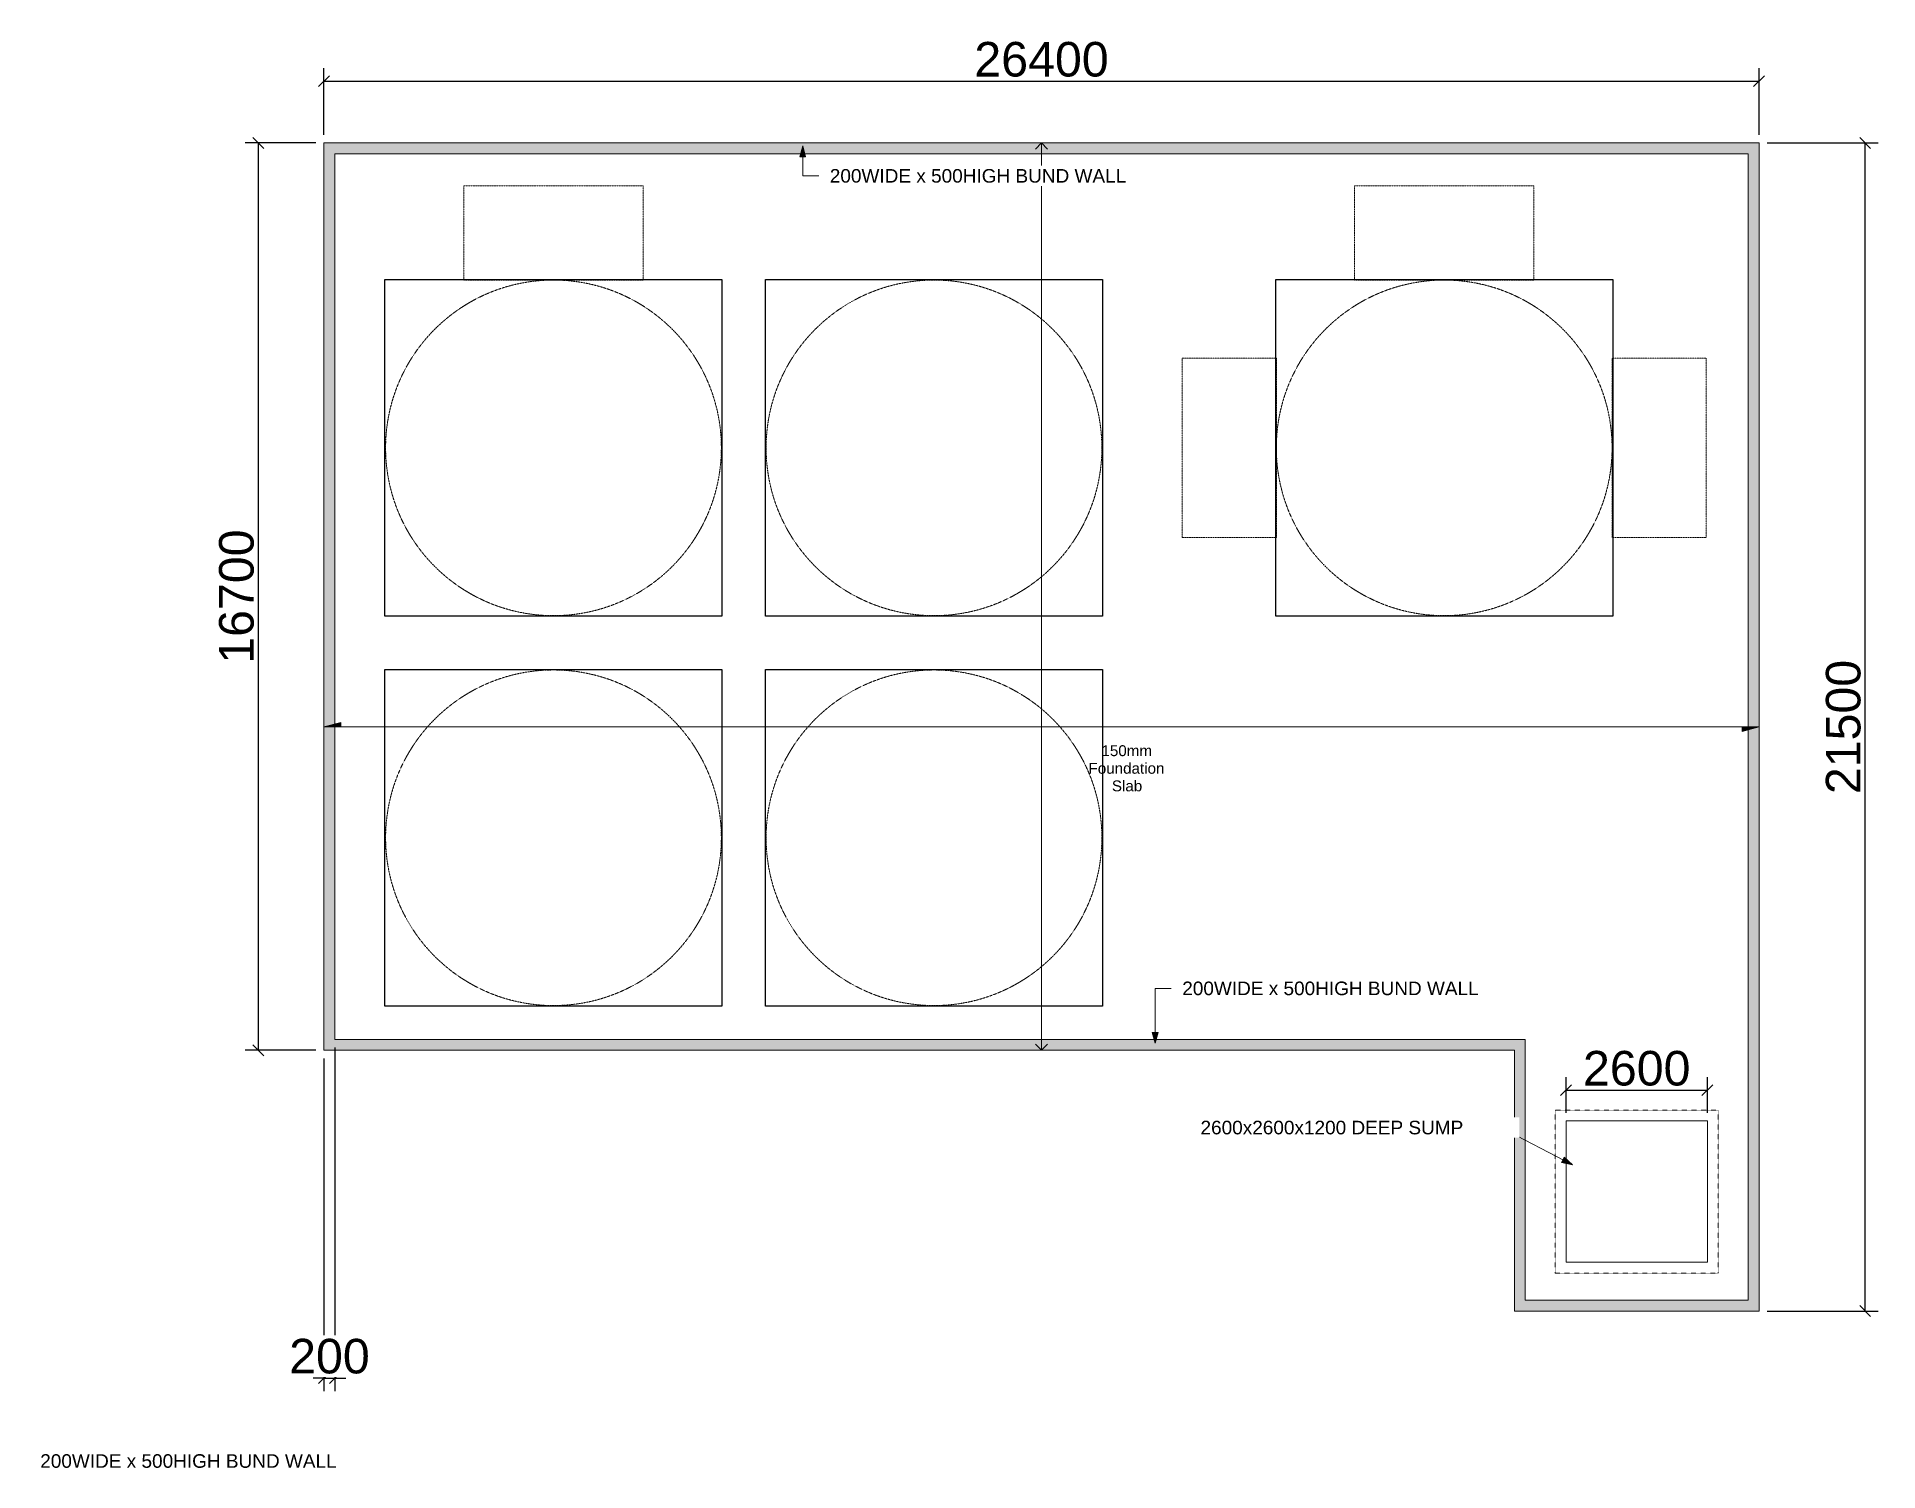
# Model space of a CAD drawing. Header units: millimetres. Extents: x 14826 to 891005, y -311366 to 56117.
# Drawn here: x 531589 to 565464, y -176248 to -149848 of the extents above; entities that cross this region are included whole.
import ezdxf

# ---------------------------------------------------------------- set-up
doc = ezdxf.new("R2010")
doc.units = ezdxf.units.MM
doc.linetypes.add('Dash', pattern=[6.35, 3.175, -3.175])
doc.linetypes.add('Hidden', pattern=[7.14375, 4.7625, -2.38125])
for name, color, linetype, lineweight in [('A-ANNO-DIMS', 7, 'Continuous', 9), ('A-DETL-HDLN', 7, 'Hidden', 9), ('A-WALL', 7, 'Continuous', 9), ('A-WALL-HDLN', 7, 'Dash', 9), ('G-ANNO-TEXT', 7, 'Continuous', 9), ('S-FLOR-SYMB', 7, 'Continuous', 9), ('S-FNDN', 7, 'Continuous', 9), ('S-FNDN-IDEN', 7, 'Continuous', 9)]:
    doc.layers.add(name, color=color, linetype=linetype, lineweight=lineweight)
doc.styles.add('Arial', font='arial.ttf', dxfattribs={"height": 636.361708})
doc.styles.add('Arial_1', font='arial.ttf', dxfattribs={"height": 636.4})
doc.dimstyles.new('Greene_Arch_tick_-_2_5mm_Arial', dxfattribs={"dimscale": 304.8, "dimtxt": 255.06485, "dimasz": 0.656168, "dimexe": 0.787402, "dimexo": 0.492126, "dimgap": 0.246063, "dimtad": 1, "dimdec": 0, "dimzin": 0, "dimdsep": 46, "dimtxsty": 'Arial', "dimblk1": 'OBLIQUE', "dimblk2": 'OBLIQUE', "dimsah": 1, "dimcen": 0.09, "dimazin": 0, "dimtfac": 1, "dimtdec": 4, "dimtix": 1, "dimtmove": 0, "dimatfit": 3, "dimfxl": 1, "dimtvp": 1, "dimtfill": 1, "dimtolj": 1, "dimtzin": 0, "dimarcsym": 2})

msp = doc.modelspace()

# ---------------------------------------------------------------- texts
at = {"layer": 'G-ANNO-TEXT', "insert": (531651.56874, -175935.71564), "char_height": 250, "width": 6621.93875, "attachment_point": 1, "style": 'Arial', "bg_fill": 3, "box_fill_scale": 1.25, "bg_fill_color": 256, "bg_fill_true_color": 13158600, "bg_fill_transparency": 0}
msp.add_mtext('200WIDE x 500HIGH BUND WALL', dxfattribs=at)
at = {"layer": 'S-FNDN-IDEN', "char_height": 200, "attachment_point": 1, "style": 'Arial_1'}
for s, insert, width in [('150mm', (551174.32371, -162886.84435), 1154.43), ('Foundation', (550936.19871, -163210.95893), 1731.645), ('Slab', (551366.14662, -163535.07351), 697.468125)]:
    msp.add_mtext(s, dxfattribs=dict(at, insert=insert, width=width))

# ---------------------------------------------------------------- blocks, each defined once
blk = doc.blocks.new('_Oblique')
at = {"color": 0, "linetype": 'ByBlock', "lineweight": -2}
blk.add_line((-0.5, -0.5), (0.5, 0.5), dxfattribs=at)
blk = doc.blocks.new('*D611')
at = {"layer": 'A-ANNO-DIMS', "color": 0, "lineweight": -2, "transparency": 16777216}
for p, q in [((536872, -151651), (536872, -150425)), ((536872, -150665), (563272, -150665)), ((563272, -151651), (563272, -150425))]:
    blk.add_line(p, q, dxfattribs=at)
at = {"layer": 'Defpoints', "color": 0, "transparency": 16777216}
for p in [(563272, -150665), (536872, -151801), (563272, -151801)]:
    blk.add_point(p, dxfattribs=at)
at = {"layer": 'A-ANNO-DIMS', "color": 0, "lineweight": -2, "transparency": 16777216, "xscale": 200, "yscale": 200, "zscale": 200, "rotation": 180}
blk.add_blockref('_Oblique', (536872, -150665), dxfattribs=at)
at = {"layer": 'A-ANNO-DIMS', "color": 0, "lineweight": -2, "transparency": 16777216, "xscale": 200, "yscale": 200, "zscale": 200}
blk.add_blockref('_Oblique', (563272, -150665), dxfattribs=at)
at = {"layer": 'A-ANNO-DIMS', "color": 0, "transparency": 16777216, "insert": (550072, -150265), "char_height": 636.4, "width": 1153.68, "attachment_point": 5, "style": 'Arial', "bg_fill": 3, "box_fill_scale": 1.1, "bg_fill_color": 256, "bg_fill_true_color": 13158600, "bg_fill_transparency": 0}
blk.add_mtext('\\A1;26400', dxfattribs=at)
blk = doc.blocks.new('*D612')
at = {"layer": 'A-ANNO-DIMS', "color": 0, "lineweight": -2, "transparency": 16777216}
for p, q in [((563422, -151801), (565464, -151801)), ((565224, -173301), (565224, -151801)), ((563422, -173301), (565464, -173301))]:
    blk.add_line(p, q, dxfattribs=at)
at = {"layer": 'Defpoints', "color": 0, "transparency": 16777216}
for p in [(563272, -151801), (565224, -151801), (563272, -173301)]:
    blk.add_point(p, dxfattribs=at)
at = {"layer": 'A-ANNO-DIMS', "color": 0, "lineweight": -2, "transparency": 16777216, "xscale": 200, "yscale": 200, "zscale": 200}
for p, rotation in [((565224, -151801), 90), ((565224, -173301), 270)]:
    blk.add_blockref('_Oblique', p, dxfattribs=dict(at, rotation=rotation))
at = {"layer": 'A-ANNO-DIMS', "color": 0, "transparency": 16777216, "insert": (564824, -162551), "char_height": 636.4, "width": 1153.68, "attachment_point": 5, "rotation": 90, "style": 'Arial', "bg_fill": 3, "box_fill_scale": 1.1, "bg_fill_color": 256, "bg_fill_true_color": 13158600, "bg_fill_transparency": 0}
blk.add_mtext('\\A1;21500', dxfattribs=at)
blk = doc.blocks.new('*D613')
at = {"layer": 'A-ANNO-DIMS', "color": 0, "lineweight": -2, "transparency": 16777216}
for p, q in [((536722, -151801), (535424, -151801)), ((535664, -151801), (535664, -168501)), ((536722, -168501), (535424, -168501))]:
    blk.add_line(p, q, dxfattribs=at)
at = {"layer": 'Defpoints', "color": 0, "transparency": 16777216}
for p in [(536872, -151801), (535664, -168501), (536872, -168501)]:
    blk.add_point(p, dxfattribs=at)
at = {"layer": 'A-ANNO-DIMS', "color": 0, "lineweight": -2, "transparency": 16777216, "xscale": 200, "yscale": 200, "zscale": 200}
for p, rotation in [((535664, -151801), 90), ((535664, -168501), 270)]:
    blk.add_blockref('_Oblique', p, dxfattribs=dict(at, rotation=rotation))
at = {"layer": 'A-ANNO-DIMS', "color": 0, "transparency": 16777216, "insert": (535264, -160151), "char_height": 636.4, "width": 1153.68, "attachment_point": 5, "rotation": 90, "style": 'Arial', "bg_fill": 3, "box_fill_scale": 1.1, "bg_fill_color": 256, "bg_fill_true_color": 13158600, "bg_fill_transparency": 0}
blk.add_mtext('\\A1;16700', dxfattribs=at)
blk = doc.blocks.new('*D614')
at = {"layer": 'A-ANNO-DIMS', "color": 0, "lineweight": -2, "transparency": 16777216}
for p, q in [((536872, -168651), (536872, -174775)), ((537072, -168451), (537072, -174775)), ((536872, -174535), (536672, -174535)), ((536872, -174535), (537072, -174535)), ((537072, -174535), (537272, -174535))]:
    blk.add_line(p, q, dxfattribs=at)
at = {"layer": 'Defpoints', "color": 0, "transparency": 16777216}
for p in [(537072, -168301), (536872, -168501)]:
    blk.add_point(p, dxfattribs=at)
at = {"layer": 'A-ANNO-DIMS', "color": 0, "lineweight": -2, "transparency": 16777216, "xscale": 200, "yscale": 200, "zscale": 200}
blk.add_blockref('_Oblique', (536872, -174535), dxfattribs=at)
at = {"layer": 'A-ANNO-DIMS', "color": 0, "lineweight": -2, "transparency": 16777216, "xscale": 200, "yscale": 200, "zscale": 200, "rotation": 180}
blk.add_blockref('_Oblique', (537072, -174535), dxfattribs=at)
at = {"layer": 'A-ANNO-DIMS', "color": 0, "transparency": 16777216, "insert": (536972, -174135), "char_height": 636.4, "width": 692.21, "attachment_point": 5, "style": 'Arial', "bg_fill": 3, "box_fill_scale": 1.1, "bg_fill_color": 256, "bg_fill_true_color": 13158600, "bg_fill_transparency": 0}
blk.add_mtext('\\A1;200', dxfattribs=at)
at = {"layer": 'Defpoints', "color": 0, "transparency": 16777216}
blk.add_point((537072, -174535), dxfattribs=at)
blk = doc.blocks.new('*D615')
at = {"layer": 'A-ANNO-DIMS', "color": 0, "lineweight": -2, "transparency": 16777216}
for p, q in [((559722, -169651), (559722, -168996)), ((562322, -169651), (562322, -168996)), ((559722, -169236), (562322, -169236))]:
    blk.add_line(p, q, dxfattribs=at)
at = {"layer": 'Defpoints', "color": 0, "transparency": 16777216}
for p in [(562322, -169236), (559722, -169801), (562322, -169801)]:
    blk.add_point(p, dxfattribs=at)
at = {"layer": 'A-ANNO-DIMS', "color": 0, "lineweight": -2, "transparency": 16777216, "xscale": 200, "yscale": 200, "zscale": 200, "rotation": 180}
blk.add_blockref('_Oblique', (559722, -169236), dxfattribs=at)
at = {"layer": 'A-ANNO-DIMS', "color": 0, "lineweight": -2, "transparency": 16777216, "xscale": 200, "yscale": 200, "zscale": 200}
blk.add_blockref('_Oblique', (562322, -169236), dxfattribs=at)
at = {"layer": 'A-ANNO-DIMS', "color": 0, "transparency": 16777216, "insert": (561022, -168836), "char_height": 636.4, "width": 922.94, "attachment_point": 5, "style": 'Arial', "bg_fill": 3, "box_fill_scale": 1.1, "bg_fill_color": 256, "bg_fill_true_color": 13158600, "bg_fill_transparency": 0}
blk.add_mtext('\\A1;2600', dxfattribs=at)
blk = doc.blocks.new('M_Span Direction - One Way Slab-368266-LIME SYSTEM _ MIXED SLURRY S1_S2')
at = {"layer": 'S-FLOR-SYMB'}
for points in [[(-128.93, 0.82), (-128.93, 0), (-132, 0)], [(128.93, -0.82), (128.93, 0), (132, 0)]]:
    blk.add_hatch(color=256, dxfattribs=at).paths.add_polyline_path(points)
for p, q in [((0, 107.5), (-1.12, 106.38)), ((0, 107.5), (1.12, 106.38)), ((0, 107.5), (0, 0)), ((-128.93, 0.82), (-132, 0)), ((0, 0), (-132, 0)), ((-128.93, 0), (-128.93, 0.82)), ((0, 0), (132, 0)), ((0, -59.5), (0, 0)), ((128.93, -0.82), (132, 0)), ((128.93, 0), (128.93, -0.82)), ((0, -59.5), (-1.12, -58.38)), ((0, -59.5), (1.12, -58.38))]:
    blk.add_line(p, q, dxfattribs=at)

# ---------------------------------------------------------------- hatches: boundary and pattern name
at = {"layer": 'A-WALL', "true_color": 0xc0c0c0}
for points in [[(536871.78423, -152000.8756), (563071.78423, -152000.8756), (563071.78423, -151800.8756), (536871.78423, -151800.8756)], [(537071.78423, -168500.8756), (537071.78423, -152000.8756), (536871.78423, -152000.8756), (536871.78423, -168500.8756)], [(563271.78423, -173300.8756), (563271.78423, -151800.8756), (563071.78423, -151800.8756), (563071.78423, -173300.8756)], [(558971.78423, -168500.8756), (558971.78423, -168300.8756), (537071.78423, -168300.8756), (537071.78423, -168500.8756), (558771.78423, -168500.8756)], [(558971.78423, -173300.8756), (558971.78423, -168500.8756), (558771.78423, -168500.8756), (558771.78423, -173300.8756)], [(563071.78423, -173300.8756), (563071.78423, -173100.8756), (558971.78423, -173100.8756), (558971.78423, -173300.8756)]]:
    msp.add_hatch(color=9, dxfattribs=at).paths.add_polyline_path(points)
at = {"layer": 'G-ANNO-TEXT'}
for points in [[(552162.47917, -168371.1138), (552216.06901, -168171.1138), (552108.88933, -168171.1138)], [(559842.37156, -170608.84226), (559689.65202, -170469.02591), (559640.20439, -170564.11752)]]:
    msp.add_hatch(color=256, dxfattribs=at).paths.add_polyline_path(points)

# ---------------------------------------------------------------- linework, layer by layer
at = {"color": 2}
for points in [[(537993.82565, -154313.23694), (544193.82565, -154313.23694), (544193.82565, -160513.23694), (537993.82565, -160513.23694)], [(544993.82565, -154313.23694), (551193.82565, -154313.23694), (551193.82565, -160513.23694), (544993.82565, -160513.23694)], [(554380.28184, -154313.23694), (560580.28184, -154313.23694), (560580.28184, -160513.23694), (554380.28184, -160513.23694)], [(537993.82565, -161489.5919), (544193.82565, -161489.5919), (544193.82565, -167689.5919), (537993.82565, -167689.5919)], [(544993.82565, -161489.5919), (551193.82565, -161489.5919), (551193.82565, -167689.5919), (544993.82565, -167689.5919)]]:
    msp.add_lwpolyline(points, close=True, dxfattribs=at)
at = {"layer": 'A-DETL-HDLN'}
for p, q in [((539443.82257, -152591.58963), (542743.79344, -152591.58963)), ((539443.82257, -154325.05947), (539443.82257, -152591.58963)), ((542743.79344, -152591.58963), (542743.79344, -154325.05947)), ((555830.27877, -152591.58963), (559130.24964, -152591.58963)), ((555830.27877, -154325.05947), (555830.27877, -152591.58963)), ((559130.24964, -152591.58963), (559130.24964, -154325.05947)), ((542743.79344, -154325.05947), (539443.82257, -154325.05947)), ((559130.24964, -154325.05947), (555830.27877, -154325.05947)), ((552658.63453, -155763.26915), (554392.10437, -155763.26915)), ((552658.63453, -159063.24002), (552658.63453, -155763.26915)), ((554392.10437, -155763.26915), (554392.10437, -159063.24002)), ((560568.45932, -155763.26915), (562301.92915, -155763.26915)), ((560568.45932, -159063.24002), (560568.45932, -155763.26915)), ((562301.92915, -155763.26915), (562301.92915, -159063.24002)), ((554392.10437, -159063.24002), (552658.63453, -159063.24002)), ((562301.92915, -159063.24002), (560568.45932, -159063.24002))]:
    msp.add_line(p, q, dxfattribs=at)
for centre in [(541093.82565, -157413.23694), (548093.82565, -157413.23694), (557480.28184, -157413.23694), (541093.82565, -164589.5919), (548093.82565, -164589.5919)]:
    msp.add_circle(centre, 3088.17748, dxfattribs=at)
at = {"layer": 'A-WALL'}
for p, q in [((536871.78423, -151800.8756), (563271.78423, -151800.8756)), ((536871.78423, -168500.8756), (536871.78423, -151800.8756)), ((563071.78423, -152000.8756), (537071.78423, -152000.8756)), ((537071.78423, -152000.8756), (537071.78423, -168300.8756)), ((563071.78423, -173100.8756), (563071.78423, -152000.8756)), ((563271.78423, -151800.8756), (563271.78423, -173300.8756)), ((537071.78423, -168300.8756), (558971.78423, -168300.8756)), ((558971.78423, -168300.8756), (558971.78423, -173100.8756)), ((558771.78423, -168500.8756), (536871.78423, -168500.8756)), ((558771.78423, -173300.8756), (558771.78423, -168500.8756)), ((563271.78423, -173300.8756), (558771.78423, -173300.8756)), ((558971.78423, -173100.8756), (563071.78423, -173100.8756))]:
    msp.add_line(p, q, dxfattribs=at)
at = {"layer": 'A-WALL-HDLN'}
for p, q in [((562521.78423, -169600.8756), (559521.78423, -169600.8756)), ((559521.78423, -172600.8756), (559521.78423, -169600.8756)), ((562521.78423, -172600.8756), (562521.78423, -169600.8756)), ((559521.78423, -172600.8756), (562521.78423, -172600.8756))]:
    msp.add_line(p, q, dxfattribs=at)
at = {"layer": 'G-ANNO-TEXT'}
for p, q in [((545625.27532, -152053.80755), (545732.455, -152053.80755)), ((545678.86516, -152406.49172), (545974.19258, -152406.49172)), ((552162.47917, -167361.51594), (552457.80658, -167361.51594)), ((552162.47917, -168371.1138), (552162.47917, -167361.51594)), ((552216.06901, -168171.1138), (552108.88933, -168171.1138)), ((552108.88933, -168171.1138), (552162.47917, -168371.1138)), ((552162.47917, -168371.1138), (552216.06901, -168171.1138)), ((557996.57522, -169923.26076), (557989.53355, -169923.26076)), ((558523.9456, -169923.26076), (557996.57522, -169923.26076)), ((559689.65202, -170469.02591), (559640.20439, -170564.11752)), ((559640.20439, -170564.11752), (559842.37156, -170608.84226)), ((559842.37156, -170608.84226), (559689.65202, -170469.02591))]:
    msp.add_line(p, q, dxfattribs=at)
at = {"layer": 'S-FNDN'}
for p, q in [((559721.78423, -172400.8756), (559721.78423, -169800.8756)), ((559721.78423, -169800.8756), (562321.78423, -169800.8756)), ((562321.78423, -169800.8756), (562321.78423, -172400.8756)), ((562321.78423, -172400.8756), (559721.78423, -172400.8756))]:
    msp.add_line(p, q, dxfattribs=at)

msp.set_redraw_order([(e.dxf.handle, doc.entitydb.next_handle()) for e in msp.query("TEXT MTEXT ATTDEF DIMENSION ARC_DIMENSION")])  # texts and dimensions are drawn at this point

# ---------------------------------------------------------------- next in the draw order: dimensions: what is measured, and where the dimension line sits
at = {"layer": 'A-ANNO-DIMS'}
for base, p1, p2, override, picture, middle in [((563271.78423, -150664.99537), (536871.78423, -151800.8756), (563271.78423, -151800.8756), {"dimpost": '<>', "dimfxl": 26400}, '*D611', (550071.78423, -150265.08627)), ((562321.78423, -169236.00222), (559721.78423, -169800.8756), (562321.78423, -169800.8756), {"dimpost": '<>', "dimfxl": 2600}, '*D615', (561021.78423, -168836.09312))]:
    dim = msp.add_linear_dim(base=base, p1=p1, p2=p2, dimstyle='Greene_Arch_tick_-_2_5mm_Arial', override=override, dxfattribs=at)
    dim.commit()
    dim.dimension.update_dxf_attribs({"geometry": picture, "text_midpoint": middle})

# ---------------------------------------------------------------- next in the draw order: hatches: boundary and pattern name
at = {"layer": 'G-ANNO-TEXT'}
msp.add_hatch(color=256, dxfattribs=at).paths.add_polyline_path([(545678.86516, -151853.80755), (545625.27532, -152053.80755), (545732.455, -152053.80755)])

# ---------------------------------------------------------------- next in the draw order: linework, layer by layer
for p, q in [((545678.86516, -151853.80755), (545625.27532, -152053.80755)), ((545732.455, -152053.80755), (545678.86516, -151853.80755)), ((545678.86516, -151853.80755), (545678.86516, -152406.49172)), ((559842.37156, -170608.84226), (558523.9456, -169923.26076))]:
    msp.add_line(p, q, dxfattribs=at)

# ---------------------------------------------------------------- next in the draw order: dimensions: what is measured, and where the dimension line sits
at = {"layer": 'A-ANNO-DIMS'}
for base, p1, p2, override, picture, middle in [((535663.52532, -168500.8756), (536871.78423, -151800.8756), (536871.78423, -168500.8756), {"dimpost": '<>', "dimfxl": 16700}, '*D613', (535263.61623, -160150.8756)), ((565223.90788, -151800.8756), (563271.78423, -173300.8756), (563271.78423, -151800.8756), {"dimpost": '<>', "dimfxl": 21500}, '*D612', (564823.99878, -162550.8756))]:
    dim = msp.add_linear_dim(base=base, p1=p1, p2=p2, angle=90, dimstyle='Greene_Arch_tick_-_2_5mm_Arial', override=override, dxfattribs=at)
    dim.commit()
    dim.dimension.update_dxf_attribs({"geometry": picture, "text_midpoint": middle})

# ---------------------------------------------------------------- next in the draw order: texts
at = {"layer": 'G-ANNO-TEXT', "insert": (552997.37522, -169798.26076), "char_height": 250, "width": 5804.2175, "attachment_point": 1, "style": 'Arial', "bg_fill": 3, "box_fill_scale": 1.25, "bg_fill_color": 256, "bg_fill_true_color": 13158600, "bg_fill_transparency": 0}
msp.add_mtext('2600x2600x1200 DEEP SUMP', dxfattribs=at)

# ---------------------------------------------------------------- next in the draw order: dimensions: what is measured, and where the dimension line sits
at = {"layer": 'A-ANNO-DIMS'}
dim = msp.add_linear_dim(base=(537071.78423, -174534.82496), p1=(536871.78423, -168500.8756), p2=(537071.78423, -168300.8756), dimstyle='Greene_Arch_tick_-_2_5mm_Arial', override={"dimpost": '<>', "dimfxl": 282.842712}, dxfattribs=at)
dim.commit()
dim.dimension.update_dxf_attribs({"geometry": '*D614', "text_midpoint": (536971.78423, -174134.91587)})

# ---------------------------------------------------------------- next in the draw order: block references
at = {"layer": 'S-FLOR-SYMB', "xscale": 99.99999999999993, "yscale": 99.99999999999993, "zscale": 99.99999999999993}
msp.add_blockref('M_Span Direction - One Way Slab-368266-LIME SYSTEM _ MIXED SLURRY S1_S2', (550071.78423, -162550.8756), dxfattribs=at)

# ---------------------------------------------------------------- next in the draw order: texts
at = {"layer": 'G-ANNO-TEXT', "char_height": 250, "width": 6621.93875, "attachment_point": 1, "style": 'Arial', "bg_fill": 3, "box_fill_scale": 1.25, "bg_fill_color": 256, "bg_fill_true_color": 13158600, "bg_fill_transparency": 0}
for insert in [(546177.39258, -152281.49172), (552661.00658, -167236.51594)]:
    msp.add_mtext('200WIDE x 500HIGH BUND WALL', dxfattribs=dict(at, insert=insert))

doc.saveas('drawing.dxf')
